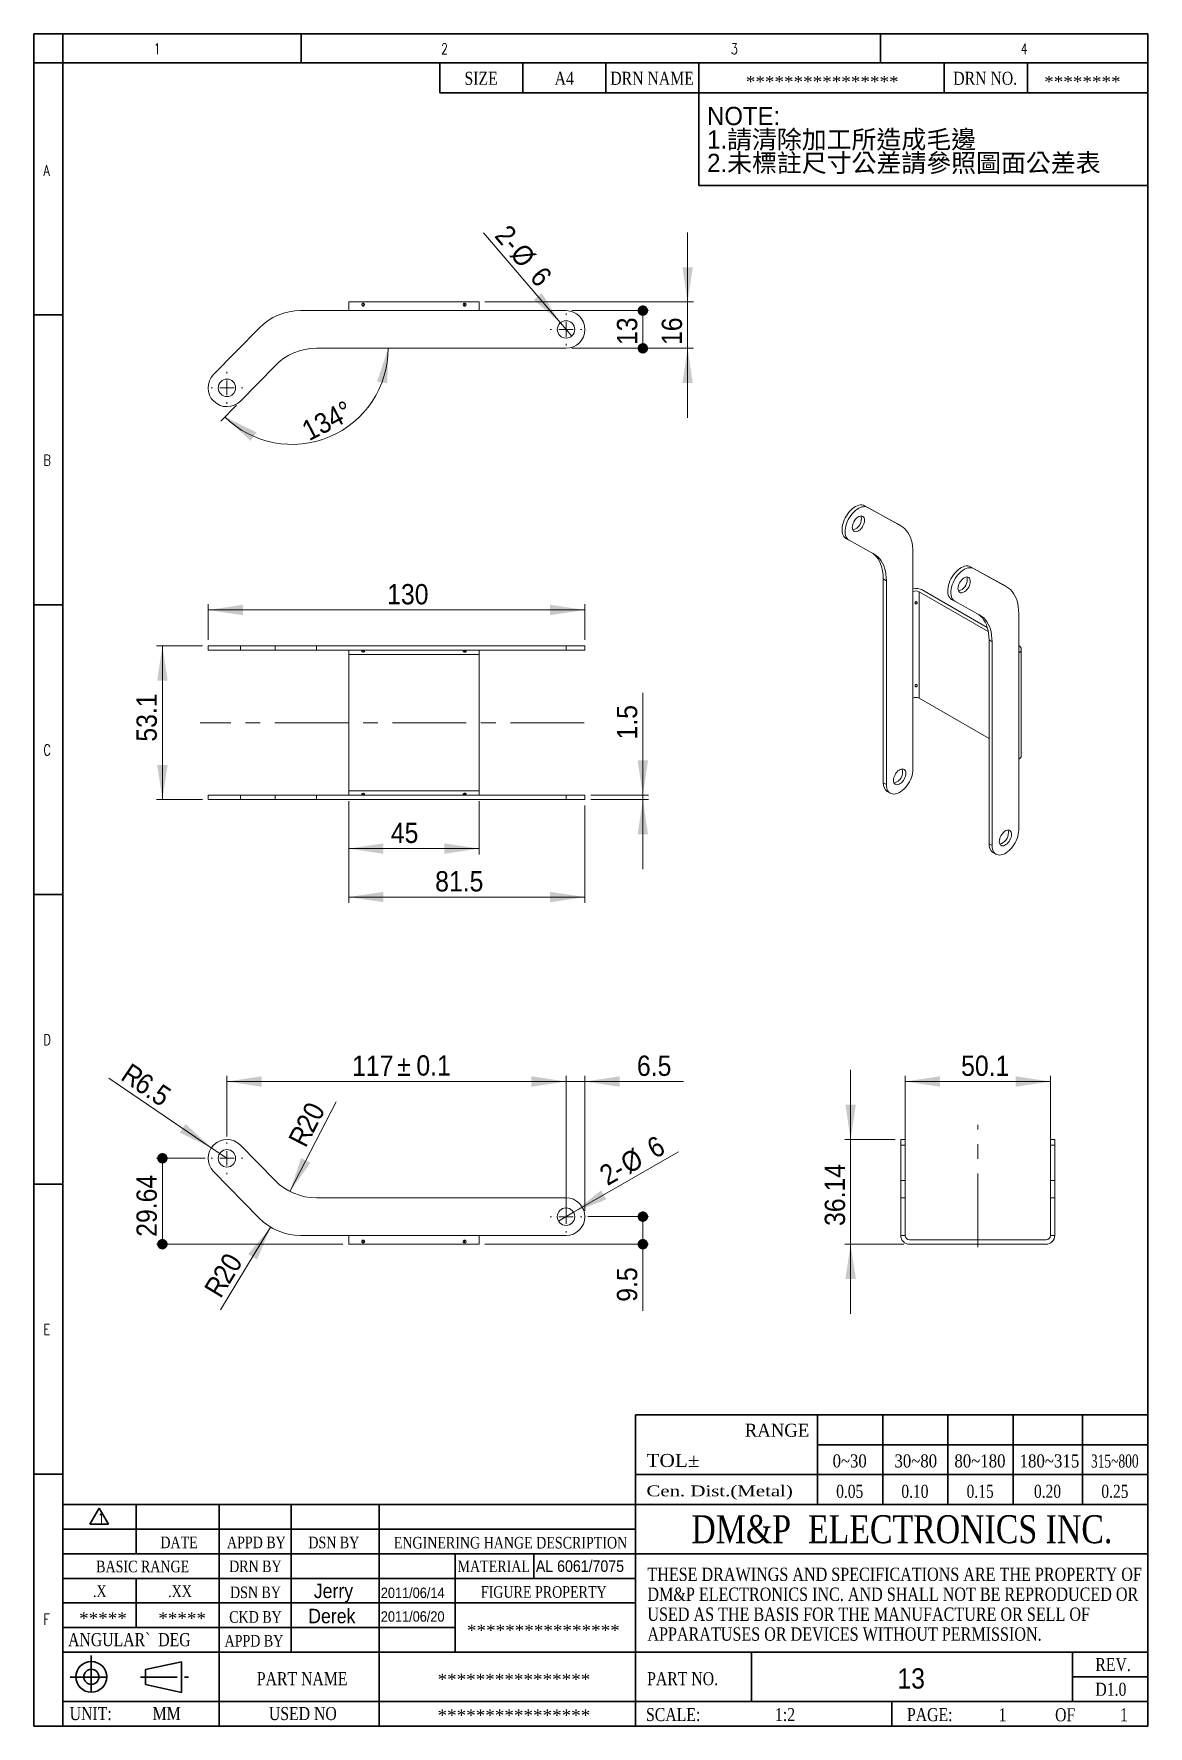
# Model space of a CAD drawing. Header units: millimetres. Extents: x 10 to 202, y 2 to 295.
import ezdxf

# ---------------------------------------------------------------- set-up
doc = ezdxf.new("R2010")
doc.units = ezdxf.units.MM
doc.header["$PDSIZE"] = -1
doc.linetypes.add('CENTER', pattern=[10.16, 6.35, -1.27, 1.27, -1.27])
doc.linetypes.add('CENTERX2', pattern=[20.32, 12.7, -2.54, 2.54, -2.54])
doc.layers.add('SLD-0', color=179, linetype='Continuous')
for name, color, linetype, lineweight in [('中心線2', 1, 'CENTER', 15), ('尺寸標柱線', 3, 'Continuous', 15), ('文字線性', 179, 'Continuous', 15)]:
    doc.layers.add(name, color=color, linetype=linetype, lineweight=lineweight)
doc.styles.add('SLDTEXTSTYLE0', font='GOTHIC.TTF', dxfattribs={"width": 0.913})
doc.styles.add('SLDTEXTSTYLE1', font='')
doc.styles.add('SLDTEXTSTYLE10', font='times.ttf', dxfattribs={"width": 1.26888})
doc.styles.add('SLDTEXTSTYLE11', font='times.ttf', dxfattribs={"width": 0.786331})
doc.styles.add('SLDTEXTSTYLE12', font='times.ttf', dxfattribs={"width": 0.8})
doc.styles.add('SLDTEXTSTYLE13', font='times.ttf', dxfattribs={"width": 1.090687})
doc.styles.add('SLDTEXTSTYLE14', font='txt_____.ttf', dxfattribs={"width": 0.75})
doc.styles.add('SLDTEXTSTYLE15', font='txt_____.ttf', dxfattribs={"width": 0.7})
doc.styles.add('SLDTEXTSTYLE2', font='', dxfattribs={"bigfont": 'bigfont'})
doc.styles.add('SLDTEXTSTYLE3', font='times.ttf', dxfattribs={"width": 0.950828})
doc.styles.add('SLDTEXTSTYLE4', font='times.ttf', dxfattribs={"width": 1.081739})
doc.styles.add('SLDTEXTSTYLE5', font='times.ttf', dxfattribs={"width": 0.846979})
doc.styles.add('SLDTEXTSTYLE6', font='times.ttf', dxfattribs={"width": 0.850598})
doc.styles.add('SLDTEXTSTYLE7', font='times.ttf', dxfattribs={"width": 0.853029})
doc.styles.add('SLDTEXTSTYLE8', font='times.ttf', dxfattribs={"width": 0.854773})
doc.styles.add('SLDTEXTSTYLE9', font='times.ttf', dxfattribs={"width": 0.683818})
doc.styles.get('SLDTEXTSTYLE1').set_extended_font_data('新細明體')
doc.styles.get('SLDTEXTSTYLE2').set_extended_font_data('新細明體')
doc.dimstyles.new('SLDDIMSTYLE0', dxfattribs={"dimtxt": 3.5, "dimasz": 6, "dimexe": 0, "dimexo": 0.0625, "dimgap": 0.875, "dimtad": 2, "dimlfac": 2, "dimrnd": 1e-09, "dimzin": 12, "dimdsep": 46, "dimtxsty": 'SLDTEXTSTYLE0', "dimsah": 1, "dimcen": 0.09, "dimadec": 0, "dimazin": 0, "dimtfac": 1, "dimtofl": 0, "dimtmove": 0, "dimatfit": 3, "dimfxl": 0, "dimtolj": 1, "dimtzin": 12, "dimarcsym": 0})
doc.dimstyles.new('SLDDIMSTYLE1', dxfattribs={"dimtxt": 3.5, "dimasz": 6, "dimexe": 0, "dimexo": 0.0625, "dimgap": 0.875, "dimtad": 2, "dimdec": 1, "dimlfac": 2, "dimrnd": 1e-09, "dimzin": 12, "dimdsep": 46, "dimtxsty": 'SLDTEXTSTYLE0', "dimsah": 1, "dimcen": 0.09, "dimadec": 0, "dimazin": 0, "dimtfac": 1, "dimtdec": 1, "dimtofl": 0, "dimtmove": 0, "dimatfit": 3, "dimfxl": 0, "dimtolj": 1, "dimtzin": 12, "dimarcsym": 0})
doc.dimstyles.new('SLDDIMSTYLE10', dxfattribs={"dimtxt": 3.5, "dimasz": 6, "dimexe": 0, "dimexo": 0.0625, "dimgap": 0.875, "dimtad": 2, "dimlfac": 2, "dimrnd": 1e-09, "dimzin": 12, "dimdsep": 46, "dimtxsty": 'SLDTEXTSTYLE0', "dimsah": 1, "dimcen": 0.09, "dimadec": 0, "dimazin": 0, "dimtfac": 1, "dimtofl": 0, "dimtmove": 0, "dimatfit": 3, "dimfxl": 0, "dimtolj": 1, "dimtzin": 12, "dimarcsym": 0})
doc.dimstyles.new('SLDDIMSTYLE2', dxfattribs={"dimtxt": 3.5, "dimasz": 6, "dimexe": 0, "dimexo": 0.0625, "dimgap": 0.875, "dimtad": 2, "dimdec": 1, "dimlfac": 2, "dimrnd": 1e-09, "dimzin": 12, "dimdsep": 46, "dimtxsty": 'SLDTEXTSTYLE0', "dimsah": 1, "dimcen": 0.09, "dimadec": 0, "dimazin": 0, "dimtfac": 1, "dimtdec": 1, "dimtofl": 0, "dimtmove": 0, "dimatfit": 3, "dimfxl": 0, "dimtolj": 1, "dimtzin": 12, "dimarcsym": 0})
doc.dimstyles.new('SLDDIMSTYLE3', dxfattribs={"dimtxt": 3.5, "dimasz": 6, "dimexe": 0, "dimexo": 0.0625, "dimgap": 0.875, "dimtad": 2, "dimlfac": 2, "dimrnd": 1e-09, "dimzin": 12, "dimdsep": 46, "dimtxsty": 'SLDTEXTSTYLE0', "dimsah": 1, "dimcen": 0.09, "dimadec": 0, "dimazin": 0, "dimtfac": 1, "dimtofl": 0, "dimtmove": 0, "dimatfit": 3, "dimfxl": 0, "dimtolj": 1, "dimtzin": 12, "dimarcsym": 0})
doc.dimstyles.new('SLDDIMSTYLE4', dxfattribs={"dimtxt": 3.5, "dimasz": 6, "dimexe": 0, "dimexo": 0.0625, "dimgap": 0.875, "dimtad": 2, "dimlfac": 2, "dimrnd": 1e-09, "dimzin": 12, "dimdsep": 46, "dimtxsty": 'SLDTEXTSTYLE0', "dimsah": 1, "dimcen": 0.09, "dimadec": 0, "dimazin": 0, "dimtfac": 1, "dimtofl": 0, "dimtmove": 1, "dimatfit": 3, "dimfxl": 0, "dimtolj": 1, "dimtzin": 12, "dimarcsym": 0})
doc.dimstyles.new('SLDDIMSTYLE5', dxfattribs={"dimtxt": 3.5, "dimasz": 1.8, "dimexe": 0, "dimexo": 0.0625, "dimgap": 0.875, "dimtad": 2, "dimlfac": 2, "dimrnd": 1e-09, "dimzin": 12, "dimdsep": 46, "dimtxsty": 'SLDTEXTSTYLE0', "dimblk1": 'DOT', "dimblk2": 'DOT', "dimsah": 1, "dimcen": 0.09, "dimadec": 0, "dimazin": 0, "dimtfac": 1, "dimtofl": 0, "dimtmove": 0, "dimatfit": 3, "dimldrblk": 'DOT', "dimfxl": 0, "dimtolj": 1, "dimtzin": 12, "dimarcsym": 0})
doc.dimstyles.new('SLDDIMSTYLE6', dxfattribs={"dimtxt": 3.5, "dimasz": 1.8, "dimexe": 0, "dimexo": 0.0625, "dimgap": 0.875, "dimtad": 2, "dimdec": 1, "dimlfac": 2, "dimrnd": 1e-09, "dimzin": 12, "dimdsep": 46, "dimtxsty": 'SLDTEXTSTYLE0', "dimblk1": 'DOT', "dimblk2": 'DOT', "dimsah": 1, "dimcen": 0.09, "dimadec": 0, "dimazin": 0, "dimtfac": 1, "dimtdec": 1, "dimtofl": 0, "dimtmove": 0, "dimatfit": 3, "dimldrblk": 'DOT', "dimfxl": 0, "dimtolj": 1, "dimtzin": 12, "dimarcsym": 0})
doc.dimstyles.new('SLDDIMSTYLE7', dxfattribs={"dimtxt": 3.5, "dimasz": 6, "dimexe": 0, "dimexo": 0.0625, "dimgap": 0.875, "dimtad": 2, "dimlfac": 2, "dimrnd": 1e-09, "dimzin": 12, "dimdsep": 46, "dimtxsty": 'SLDTEXTSTYLE0', "dimsah": 1, "dimcen": 0.09, "dimadec": 0, "dimazin": 0, "dimtfac": 1, "dimtmove": 0, "dimatfit": 3, "dimfxl": 0, "dimtolj": 1, "dimtzin": 12, "dimarcsym": 0})
doc.dimstyles.new('SLDDIMSTYLE8', dxfattribs={"dimtxt": 3.5, "dimasz": 6, "dimexe": 0, "dimexo": 0.0625, "dimgap": 0.875, "dimtad": 2, "dimdec": 1, "dimlfac": 2, "dimrnd": 1e-09, "dimzin": 12, "dimdsep": 46, "dimtxsty": 'SLDTEXTSTYLE0', "dimsah": 1, "dimcen": 0.09, "dimadec": 0, "dimazin": 0, "dimtfac": 1, "dimtdec": 1, "dimtofl": 0, "dimtmove": 0, "dimatfit": 3, "dimfxl": 0, "dimtolj": 1, "dimtzin": 12, "dimarcsym": 0})
doc.dimstyles.new('SLDDIMSTYLE9', dxfattribs={"dimtxt": 3.5, "dimasz": 6, "dimexe": 0, "dimexo": 0.0625, "dimgap": 0.875, "dimtad": 2, "dimdec": 4, "dimlfac": 2, "dimzin": 12, "dimdsep": 46, "dimtxsty": 'SLDTEXTSTYLE0', "dimsah": 1, "dimcen": 0.09, "dimadec": 0, "dimazin": 0, "dimtfac": 1, "dimtdec": 0, "dimtofl": 0, "dimtmove": 0, "dimatfit": 3, "dimfxl": 0, "dimtolj": 1, "dimtzin": 12, "dimarcsym": 0})

msp = doc.modelspace()

# ---------------------------------------------------------------- texts
at = {"layer": 'SLD-0', "color": 7, "attachment_point": 1}
for s, insert, char_height, style in [('1', (30.683336, 292.852429), 1.852083, 'SLDTEXTSTYLE14'), ('2', (80.26667, 292.852429), 1.852083, 'SLDTEXTSTYLE14'), ('3', (130.26667, 292.852429), 1.852083, 'SLDTEXTSTYLE14'), ('4', (180.266661, 292.852429), 1.852083, 'SLDTEXTSTYLE14'), ('SIZE', (84.29168, 287.95586), 2.25, 'SLDTEXTSTYLE12'), ('A4', (99.849493, 287.95586), 2.25, 'SLDTEXTSTYLE12'), ('DRN NAME', (109.4467, 287.95586), 2.25, 'SLDTEXTSTYLE12'), ('****************', (132.836325, 287.246134), 2, 'SLDTEXTSTYLE13'), ('DRN NO.', (168.61875, 287.95586), 2.25, 'SLDTEXTSTYLE12'), ('********', (184.314459, 287.246134), 2, 'SLDTEXTSTYLE13'), ('A', (11.666667, 271.852425), 1.852083, 'SLDTEXTSTYLE14'), ('B', (11.666667, 221.852425), 1.852083, 'SLDTEXTSTYLE14'), ('C', (11.666667, 171.852425), 1.852083, 'SLDTEXTSTYLE14'), ('D', (11.666667, 121.852425), 1.852083, 'SLDTEXTSTYLE14'), ('E', (11.666667, 71.852425), 1.852083, 'SLDTEXTSTYLE14'), ('RANGE', (132.65198, 54.684077), 2.25, 'SLDTEXTSTYLE3'), ('TOL±', (115.691583, 49.470602), 2.25, 'SLDTEXTSTYLE4'), ('0~30', (147.81881, 49.389671), 2.25, 'SLDTEXTSTYLE5'), ('30~80', (158.48586, 49.389671), 2.25, 'SLDTEXTSTYLE6'), ('80~180', (168.825, 49.389671), 2.25, 'SLDTEXTSTYLE7'), ('180~315', (180.075, 49.389671), 2.25, 'SLDTEXTSTYLE8'), ('315~800', (192.375, 49.37087), 2.25, 'SLDTEXTSTYLE9'), ('Cen. Dist.(Metal)', (115.691583, 44.033979), 1.875, 'SLDTEXTSTYLE10'), ('0.05', (148.425, 44.147457), 2.25, 'SLDTEXTSTYLE11'), ('0.10', (159.675, 44.147457), 2.25, 'SLDTEXTSTYLE11'), ('0.15', (170.925, 44.147457), 2.25, 'SLDTEXTSTYLE11'), ('0.20', (182.55, 44.147457), 2.25, 'SLDTEXTSTYLE11'), ('0.25', (194.175, 44.147457), 2.25, 'SLDTEXTSTYLE11'), ('1', (21.06793, 39.251727), 1.8, 'SLDTEXTSTYLE15'), ('DM&P  ELECTRONICS INC.', (123.441439, 38.90286), 4.83, 'SLDTEXTSTYLE12'), ('DATE', (31.828312, 35.205695), 2, 'SLDTEXTSTYLE12'), ('APPD BY', (43.320634, 35.205695), 2, 'SLDTEXTSTYLE12'), ('DSN BY', (57.360048, 35.189654), 2, 'SLDTEXTSTYLE12'), ('ENGINERING HANGE DESCRIPTION', (72.099712, 35.155168), 2, 'SLDTEXTSTYLE12'), ('BASIC RANGE', (20.756734, 31.050283), 2, 'SLDTEXTSTYLE12'), ('DRN BY', (43.687119, 31.08105), 2, 'SLDTEXTSTYLE12'), ('MATERIAL', (83.108821, 31.08105), 2, 'SLDTEXTSTYLE12'), ('.X', (20.197147, 26.769539), 2, 'SLDTEXTSTYLE12'), ('.XX', (33.174872, 26.769539), 2, 'SLDTEXTSTYLE12'), ('DSN BY', (43.840744, 26.594802), 2, 'SLDTEXTSTYLE12'), ('FIGURE PROPERTY', (87.128668, 26.655168), 2, 'SLDTEXTSTYLE12'), ('F', (11.666667, 21.852425), 1.852083, 'SLDTEXTSTYLE14'), ('*****', (17.803076, 22.1132), 2, 'SLDTEXTSTYLE13'), ('*****', (31.46633, 22.1132), 2, 'SLDTEXTSTYLE13'), ('CKD BY', (43.704633, 22.344802), 2, 'SLDTEXTSTYLE12'), ('ANGULAR`  DEG', (15.90436, 18.549332), 2.25, 'SLDTEXTSTYLE12'), ('APPD BY', (42.904812, 18.224484), 2, 'SLDTEXTSTYLE12'), ('****************', (84.725886, 20.037323), 2, 'SLDTEXTSTYLE13'), ('PART NAME', (48.47219, 11.818511), 2.25, 'SLDTEXTSTYLE12'), ('PART NO.', (115.806468, 11.818511), 2.25, 'SLDTEXTSTYLE12'), ('REV.', (193.140737, 14.263964), 2.25, 'SLDTEXTSTYLE12'), ('****************', (79.645155, 11.568819), 2, 'SLDTEXTSTYLE13'), ('D1.0', (193.140737, 9.988477), 2.25, 'SLDTEXTSTYLE12'), ('UNIT:', (16.181511, 5.799712), 2.25, 'SLDTEXTSTYLE12'), ('MM', (30.494902, 5.799712), 2.25, 'SLDTEXTSTYLE12'), ('USED NO', (50.554164, 5.799712), 2.25, 'SLDTEXTSTYLE12'), ('****************', (79.645155, 5.379054), 2, 'SLDTEXTSTYLE13'), ('SCALE:', (115.618767, 5.628746), 2.25, 'SLDTEXTSTYLE12'), ('1:2', (137.86465, 5.628746), 2.25, 'SLDTEXTSTYLE12'), ('PAGE:', (160.636936, 5.615788), 2.25, 'SLDTEXTSTYLE12'), ('1', (176.457793, 5.594062), 2.25, 'SLDTEXTSTYLE12'), ('OF', (186.189947, 5.594062), 2.25, 'SLDTEXTSTYLE12'), ('1', (197.393563, 5.594062), 2.25, 'SLDTEXTSTYLE12')]:
    msp.add_mtext(s, dxfattribs=dict(at, insert=insert, char_height=char_height, style=style))
at = {"layer": '文字線性', "color": 5, "attachment_point": 1, "style": 'SLDTEXTSTYLE0'}
for s, insert, char_height in [('AL 6061/7075', (96.615137, 31.112941), 2), ('Jerry', (58.300666, 27.096395), 2.5), ('2011/06/14', (69.85878, 26.407394), 1.8), ('Derek', (57.340596, 22.753524), 2.5), ('2011/06/20', (69.85878, 22.324681), 1.8), ('13', (158.986613, 12.483664), 3.5)]:
    msp.add_mtext(s, dxfattribs=dict(at, insert=insert, char_height=char_height))

# ---------------------------------------------------------------- blocks, each defined once
blk = doc.blocks.new('SW_NOTE_0')
at = {"layer": '文字線性', "color": 0, "char_height": 3.5, "attachment_point": 1}
for s, insert, style in [('NOTE:', (0, 4.37), 'SLDTEXTSTYLE1'), ('1.請清除加工所造成毛邊', (0, -0.13), 'SLDTEXTSTYLE2'), ('2.未標註尺寸公差請參照圖面公差表', (0, -4.63), 'SLDTEXTSTYLE2')]:
    blk.add_mtext(s, dxfattribs=dict(at, insert=insert, style=style))
blk = doc.blocks.new('SW_NOTE_1')
at = {"layer": 'SLD-0', "color": 0, "char_height": 2.3, "attachment_point": 1, "style": 'SLDTEXTSTYLE12'}
for s, insert in [('THESE DRAWINGS AND SPECIFICATIONS ARE THE PROPERTY OF', (0, 3.02)), ('DM&P ELECTRONICS INC. AND SHALL NOT BE REPRODUCED OR ', (0, -0.42)), ('USED AS THE BASIS FOR THE MANUFACTURE OR SELL OF ', (0, -3.86)), ('APPARATUSES OR DEVICES WITHOUT PERMISSION.', (0, -7.29))]:
    blk.add_mtext(s, dxfattribs=dict(at, insert=insert))
blk = doc.blocks.new('*D3')
at = {"layer": '尺寸標柱線', "color": 5}
for p, q in [((40.07, 189.92), (40.07, 196.09)), ((105.07, 189.92), (105.07, 196.09)), ((105.07, 195.09), (40.07, 195.09))]:
    blk.add_line(p, q, dxfattribs=at)
for points in [[(40.07, 195.09), (46.07, 194.19), (46.07, 195.99)], [(105.07, 195.09), (99.07, 195.99), (99.07, 194.19)]]:
    blk.add_solid(points, dxfattribs=at)
at = {"layer": '尺寸標柱線', "color": 5, "insert": (70.96, 199.56), "char_height": 3.5, "attachment_point": 1, "style": 'SLDTEXTSTYLE0'}
blk.add_mtext('130', dxfattribs=at)
blk = doc.blocks.new('*D4')
at = {"layer": '尺寸標柱線', "color": 5}
for p, q in [((64.32, 162.12), (64.32, 152.92)), ((86.82, 162.12), (86.82, 152.92)), ((64.32, 153.92), (86.82, 153.92))]:
    blk.add_line(p, q, dxfattribs=at)
for points in [[(64.32, 153.92), (70.32, 153.02), (70.32, 154.82)], [(86.82, 153.92), (80.82, 154.82), (80.82, 153.02)]]:
    blk.add_solid(points, dxfattribs=at)
at = {"layer": '尺寸標柱線', "color": 5, "insert": (71.59, 158.39), "char_height": 3.5, "attachment_point": 1, "style": 'SLDTEXTSTYLE0'}
blk.add_mtext('45', dxfattribs=at)
blk = doc.blocks.new('*D5')
at = {"layer": '尺寸標柱線', "color": 5}
for p, q in [((64.32, 162.12), (64.32, 144.56)), ((105.07, 161.37), (105.07, 144.56)), ((64.32, 145.56), (105.07, 145.56))]:
    blk.add_line(p, q, dxfattribs=at)
for points in [[(64.32, 145.56), (70.32, 144.66), (70.32, 146.46)], [(105.07, 145.56), (99.07, 146.46), (99.07, 144.66)]]:
    blk.add_solid(points, dxfattribs=at)
at = {"layer": '尺寸標柱線', "color": 5, "insert": (79.24, 150.03), "char_height": 3.5, "attachment_point": 1, "style": 'SLDTEXTSTYLE0'}
blk.add_mtext('81.5', dxfattribs=at)
blk = doc.blocks.new('*D6')
at = {"layer": '尺寸標柱線', "color": 5}
for p, q in [((39.07, 188.92), (31.18, 188.92)), ((32.18, 188.92), (32.18, 162.37)), ((39.07, 162.37), (31.18, 162.37))]:
    blk.add_line(p, q, dxfattribs=at)
for points in [[(32.18, 188.92), (31.28, 182.92), (33.08, 182.92)], [(32.18, 162.37), (33.08, 168.37), (31.28, 168.37)]]:
    blk.add_solid(points, dxfattribs=at)
at = {"layer": '尺寸標柱線', "color": 5, "insert": (27.71, 172.37), "char_height": 3.5, "attachment_point": 1, "rotation": 90, "style": 'SLDTEXTSTYLE0'}
blk.add_mtext('53.1', dxfattribs=at)
blk = doc.blocks.new('*D7')
at = {"layer": '尺寸標柱線', "color": 5}
for p, q in [((115.07, 163.12), (115.07, 180.8)), ((106.07, 163.12), (116.07, 163.12)), ((106.07, 162.37), (116.07, 162.37)), ((115.07, 163.12), (115.07, 162.37)), ((115.07, 162.37), (115.07, 150.37))]:
    blk.add_line(p, q, dxfattribs=at)
for points in [[(115.07, 163.12), (115.97, 169.12), (114.17, 169.12)], [(115.07, 162.37), (114.17, 156.37), (115.97, 156.37)]]:
    blk.add_solid(points, dxfattribs=at)
at = {"layer": '尺寸標柱線', "color": 5, "insert": (110.6, 172.75), "char_height": 3.5, "attachment_point": 1, "rotation": 90, "style": 'SLDTEXTSTYLE0'}
blk.add_mtext('1.5', dxfattribs=at)
blk = doc.blocks.new('*D8')
at = {"layer": '尺寸標柱線', "color": 5}
for p, q in [((101.82, 91.41), (101.82, 114.73)), ((105.07, 91.41), (105.07, 114.73)), ((101.82, 113.73), (89.82, 113.73)), ((105.07, 113.73), (101.82, 113.73)), ((105.07, 113.73), (122.1, 113.73))]:
    blk.add_line(p, q, dxfattribs=at)
for points in [[(101.82, 113.73), (95.82, 114.63), (95.82, 112.83)], [(105.07, 113.73), (111.07, 112.83), (111.07, 114.63)]]:
    blk.add_solid(points, dxfattribs=at)
at = {"layer": '尺寸標柱線', "color": 5, "insert": (114.05, 118.2), "char_height": 3.5, "attachment_point": 1, "rotation": 0, "style": 'SLDTEXTSTYLE0'}
blk.add_mtext('6.5', dxfattribs=at)
blk = doc.blocks.new('*D9')
at = {"layer": '尺寸標柱線', "color": 5}
for p, q in [((43.32, 104.23), (43.32, 114.73)), ((101.82, 94.16), (101.82, 114.73)), ((43.32, 113.73), (101.82, 113.73))]:
    blk.add_line(p, q, dxfattribs=at)
for points in [[(43.32, 113.73), (49.32, 112.83), (49.32, 114.63)], [(101.82, 113.73), (95.82, 114.63), (95.82, 112.83)]]:
    blk.add_solid(points, dxfattribs=at)
at = {"layer": '尺寸標柱線', "color": 5, "char_height": 3.5, "attachment_point": 1, "style": 'SLDTEXTSTYLE0'}
for s, insert in [('117', (64.91, 118.2)), ('%%p', (72.67, 118.2)), ('0.1', (76, 118.25))]:
    blk.add_mtext(s, dxfattribs=dict(at, insert=insert))
blk = doc.blocks.new('*D10')
at = {"layer": '尺寸標柱線', "color": 5}
blk.add_line((50.85, 88.6), (42.21, 74.31), dxfattribs=at)
blk.add_solid([(50.85, 88.6), (46.97, 83.93), (48.51, 83)], dxfattribs=at)
at = {"layer": '尺寸標柱線', "color": 5, "char_height": 3.5, "attachment_point": 1, "rotation": 58.8511, "style": 'SLDTEXTSTYLE0'}
for s, insert in [('20', (40.69, 80.39)), ('R', (39.22, 77.97))]:
    blk.add_mtext(s, dxfattribs=dict(at, insert=insert))
blk = doc.blocks.new('*D11')
at = {"layer": '尺寸標柱線', "color": 5}
blk.add_line((54.17, 94.77), (62.13, 110.23), dxfattribs=at)
blk.add_solid([(54.17, 94.77), (57.72, 99.69), (56.12, 100.51)], dxfattribs=at)
at = {"layer": '尺寸標柱線', "color": 5, "char_height": 3.5, "attachment_point": 1, "rotation": 62.7612, "style": 'SLDTEXTSTYLE0'}
for s, insert in [('20', (55.06, 106.27)), ('R', (53.77, 103.75))]:
    blk.add_mtext(s, dxfattribs=dict(at, insert=insert))
blk = doc.blocks.new('_DOT')
at = {"color": 0, "linetype": 'ByBlock', "lineweight": -2}
blk.add_line((-0.5, 0), (-1, 0), dxfattribs=at)
at = {"color": 0, "linetype": 'ByBlock', "const_width": 0.5}
blk.add_lwpolyline([(-0.25, 0, 1), (0.25, 0, 1)], format="xyb", close=True, dxfattribs=at)
blk = doc.blocks.new('*D13')
at = {"layer": '尺寸標柱線', "color": 5}
for p, q in [((39.57, 100.48), (31.18, 100.48)), ((32.18, 100.48), (32.18, 85.66)), ((63.32, 85.66), (31.18, 85.66))]:
    blk.add_line(p, q, dxfattribs=at)
at = {"layer": '尺寸標柱線', "color": 5, "xscale": 1.8, "yscale": 1.8}
for p, rotation in [((32.18, 100.48, -1.52), 90.0000000000004), ((32.18, 85.66, -1.52), 270.0000000000004)]:
    blk.add_blockref('_DOT', p, dxfattribs=dict(at, rotation=rotation))
at = {"layer": '尺寸標柱線', "color": 5, "insert": (27.71, 86.94), "char_height": 3.5, "attachment_point": 1, "rotation": 90, "style": 'SLDTEXTSTYLE0'}
blk.add_mtext('29.64', dxfattribs=at)
blk = doc.blocks.new('*D14')
at = {"layer": '尺寸標柱線', "color": 5}
for p, q in [((105.57, 90.41), (116.07, 90.41)), ((115.07, 90.41), (115.07, 85.66)), ((87.82, 85.66), (116.07, 85.66)), ((115.07, 85.66), (115.07, 74.14))]:
    blk.add_line(p, q, dxfattribs=at)
at = {"layer": '尺寸標柱線', "color": 5, "xscale": 1.8, "yscale": 1.8}
for p, rotation in [((115.07, 90.41, -1.52), 90.0000000000004), ((115.07, 85.66, -1.52), 270.0000000000004)]:
    blk.add_blockref('_DOT', p, dxfattribs=dict(at, rotation=rotation))
at = {"layer": '尺寸標柱線', "color": 5, "insert": (110.6, 75.73), "char_height": 3.5, "attachment_point": 1, "rotation": 90, "style": 'SLDTEXTSTYLE0'}
blk.add_mtext('9.5', dxfattribs=at)
blk = doc.blocks.new('*D15')
at = {"layer": '尺寸標柱線', "color": 5}
for q in [(121.23, 101.61), (100.52, 89.66)]:
    blk.add_line((103.11, 91.16), q, dxfattribs=at)
blk.add_solid([(103.11, 91.16), (108.76, 93.38), (107.86, 94.94)], dxfattribs=at)
at = {"layer": '尺寸標柱線', "color": 5, "char_height": 3.5, "attachment_point": 1, "rotation": 30, "style": 'SLDTEXTSTYLE0'}
for s, insert in [('%%c', (110.83, 100.72)), ('6', (115.4, 103.36)), ('2-', (107.22, 98.7))]:
    blk.add_mtext(s, dxfattribs=dict(at, insert=insert))
blk = doc.blocks.new('*D16')
at = {"layer": '尺寸標柱線', "color": 5}
for q in [(22.92, 114.28), (43.32, 100.48)]:
    blk.add_line((40.62, 102.3), q, dxfattribs=at)
blk.add_solid([(40.62, 102.3), (36.16, 106.41), (35.15, 104.92)], dxfattribs=at)
at = {"layer": '尺寸標柱線', "color": 5, "char_height": 3.5, "attachment_point": 1, "rotation": 325.9085, "style": 'SLDTEXTSTYLE0'}
for s, insert in [('R', (26.73, 117.07)), ('6.5', (29.07, 115.48))]:
    blk.add_mtext(s, dxfattribs=dict(at, insert=insert))
blk = doc.blocks.new('SW_CENTERMARKSYMBOL_0')
at = {"layer": '中心線2', "color": 0}
for p, q in [((-2.5, 0), (-2.75, 0)), ((0, 0), (-1.25, 0)), ((0, 2.5), (0, 2.75)), ((0, 0), (0, 1.25)), ((0, 0), (0, -1.25)), ((0, 0), (1.25, 0)), ((2.5, 0), (2.75, 0)), ((0, -2.5), (0, -2.75))]:
    blk.add_line(p, q, dxfattribs=at)
blk = doc.blocks.new('SW_CENTERMARKSYMBOL_1')
at = {"layer": '中心線2', "color": 0}
for p, q in [((-2.5, 0), (-2.75, 0)), ((0, 0), (-1.25, 0)), ((0, 2.5), (0, 2.75)), ((0, 0), (0, 1.25)), ((0, 0), (0, -1.25)), ((0, 0), (1.25, 0)), ((2.5, 0), (2.75, 0)), ((0, -2.5), (0, -2.75))]:
    blk.add_line(p, q, dxfattribs=at)
blk = doc.blocks.new('*D19')
at = {"layer": '尺寸標柱線', "color": 5}
blk.add_line((44.94, 230.43), (42.24, 227.68), dxfattribs=at)
blk.add_arc((54.55, 240.24), 16.58, 225.5818, 0, dxfattribs=at)
for points in [[(71.13, 240.24), (69.21, 234.49), (70.98, 234.18)], [(42.94, 228.4), (47.38, 224.26), (48.4, 225.74)]]:
    blk.add_solid(points, dxfattribs=at)
at = {"layer": '尺寸標柱線', "color": 5, "insert": (55.87, 227.28), "char_height": 3.5, "attachment_point": 1, "rotation": 27.4965, "style": 'SLDTEXTSTYLE0'}
blk.add_mtext('134°', dxfattribs=at)
blk = doc.blocks.new('*D20')
at = {"layer": '尺寸標柱線', "color": 5}
for p, q in [((102.82, 246.74), (116.07, 246.74)), ((115.07, 240.24), (115.07, 246.74)), ((102.82, 240.24), (116.07, 240.24))]:
    blk.add_line(p, q, dxfattribs=at)
at = {"layer": '尺寸標柱線', "color": 5, "xscale": 1.8, "yscale": 1.8}
for p, rotation in [((115.07, 246.74, 1.62), 89.99999999999679), ((115.07, 240.24, 1.62), 269.9999999999968)]:
    blk.add_blockref('_DOT', p, dxfattribs=dict(at, rotation=rotation))
at = {"layer": '尺寸標柱線', "color": 5, "insert": (110.6, 240.81), "char_height": 3.5, "attachment_point": 1, "rotation": 90, "style": 'SLDTEXTSTYLE0'}
blk.add_mtext('13', dxfattribs=at)
blk = doc.blocks.new('*D21')
at = {"layer": '尺寸標柱線', "color": 5}
for p, q in [((122.79, 248.24), (122.79, 260.24)), ((87.82, 248.24), (123.79, 248.24)), ((122.79, 248.24), (122.79, 240.24)), ((102.82, 240.24), (123.79, 240.24)), ((122.79, 240.24), (122.79, 228.24))]:
    blk.add_line(p, q, dxfattribs=at)
for points in [[(122.79, 248.24), (123.69, 254.24), (121.89, 254.24)], [(122.79, 240.24), (121.89, 234.24), (123.69, 234.24)]]:
    blk.add_solid(points, dxfattribs=at)
at = {"layer": '尺寸標柱線', "color": 5, "insert": (118.32, 240.81), "char_height": 3.5, "attachment_point": 1, "rotation": 90, "style": 'SLDTEXTSTYLE0'}
blk.add_mtext('16', dxfattribs=at)
blk = doc.blocks.new('*D22')
at = {"layer": '尺寸標柱線', "color": 5}
for q in [(87.56, 260.14), (102.79, 242.35)]:
    blk.add_line((100.84, 244.63), q, dxfattribs=at)
blk.add_solid([(100.84, 244.63), (97.62, 249.77), (96.25, 248.6)], dxfattribs=at)
at = {"layer": '尺寸標柱線', "color": 5, "char_height": 3.5, "attachment_point": 1, "rotation": 310.5672, "style": 'SLDTEXTSTYLE0'}
for s, insert in [('2-', (91.99, 261.85)), ('%%c', (94.64, 258.67)), ('6', (98.08, 254.66))]:
    blk.add_mtext(s, dxfattribs=dict(at, insert=insert))
blk = doc.blocks.new('SW_CENTERMARKSYMBOL_2')
at = {"layer": '中心線2', "color": 0}
for p, q in [((-2.5, 0), (-2.75, 0)), ((0, 0), (-1.25, 0)), ((0, 2.5), (0, 2.75)), ((0, 0), (0, 1.25)), ((0, 0), (0, -1.25)), ((0, 0), (1.25, 0)), ((2.5, 0), (2.75, 0)), ((0, -2.5), (0, -2.75))]:
    blk.add_line(p, q, dxfattribs=at)
blk = doc.blocks.new('SW_CENTERMARKSYMBOL_3')
at = {"layer": '中心線2', "color": 0}
for p, q in [((-2.5, 0), (-2.75, 0)), ((0, 0), (-1.25, 0)), ((0, 2.5), (0, 2.75)), ((0, 0), (0, 1.25)), ((0, 0), (0, -1.25)), ((0, 0), (1.25, 0)), ((2.5, 0), (2.75, 0)), ((0, -2.5), (0, -2.75))]:
    blk.add_line(p, q, dxfattribs=at)
blk = doc.blocks.new('*D25')
at = {"layer": '尺寸標柱線', "color": 5}
for p, q in [((160.33, 103.75), (160.33, 114.73)), ((185.38, 103.75), (185.38, 114.73)), ((160.33, 113.73), (185.38, 113.73))]:
    blk.add_line(p, q, dxfattribs=at)
for points in [[(160.33, 113.73), (166.33, 112.83), (166.33, 114.63)], [(185.38, 113.73), (179.38, 114.63), (179.38, 112.83)]]:
    blk.add_solid(points, dxfattribs=at)
at = {"layer": '尺寸標柱線', "color": 5, "insert": (169.98, 118.2), "char_height": 3.5, "attachment_point": 1, "style": 'SLDTEXTSTYLE0'}
blk.add_mtext('50.1', dxfattribs=at)
blk = doc.blocks.new('*D26')
at = {"layer": '尺寸標柱線', "color": 5}
for p, q in [((150.92, 103.73), (150.92, 115.73)), ((158.58, 103.73), (149.92, 103.73)), ((150.92, 103.73), (150.92, 85.66)), ((160.08, 85.66), (149.92, 85.66)), ((150.92, 85.66), (150.92, 73.66))]:
    blk.add_line(p, q, dxfattribs=at)
for points in [[(150.92, 103.73), (151.82, 109.73), (150.02, 109.73)], [(150.92, 85.66), (150.02, 79.66), (151.82, 79.66)]]:
    blk.add_solid(points, dxfattribs=at)
at = {"layer": '尺寸標柱線', "color": 5, "insert": (146.45, 88.81), "char_height": 3.5, "attachment_point": 1, "rotation": 90, "style": 'SLDTEXTSTYLE0'}
blk.add_mtext('36.14', dxfattribs=at)

# ---------------------------------------------------------------- dimensions: what is measured, and where the dimension line sits
at = {"layer": '尺寸標柱線', "color": 5}
for base, p1, p2, angle, dimstyle, picture, middle in [((122.791446, 240.240719), (86.815948, 248.240739), (101.815948, 240.240719), 90, 'SLDDIMSTYLE10', '*D21', (122.791446, 243.394047)), ((115.065948, 246.740719), (101.815948, 240.240719), (101.815952, 246.740719), 90, 'SLDDIMSTYLE5', '*D20', (115.065948, 243.394047)), ((40.065948, 195.093286), (105.065948, 188.920552), (40.065948, 188.920552), 0, 'SLDDIMSTYLE0', '*D3', (74.842015, 195.093286)), ((32.175911, 162.370512), (40.065948, 188.920552), (40.065948, 162.370512), 90, 'SLDDIMSTYLE1', '*D6', (32.175911, 176.889115)), ((115.065948, 162.370512), (105.065948, 163.120512), (105.065948, 162.370512), 90, 'SLDDIMSTYLE2', '*D7', (115.065948, 175.980664)), ((86.815948, 153.923052), (64.315948, 163.120512), (86.815948, 163.120512), 0, 'SLDDIMSTYLE0', '*D4', (74.177979, 153.923052)), ((105.065948, 145.557579), (64.315948, 163.120512), (105.065948, 162.370512), 0, 'SLDDIMSTYLE1', '*D5', (83.762907, 145.557579)), ((101.815932, 113.726063), (105.065948, 90.408095), (101.815948, 90.408093), 0.00003817, 'SLDDIMSTYLE2', '*D8', (117.279458, 113.726073)), ((150.921013, 85.658073), (159.576004, 103.726073), (161.076004, 85.658073), 90, 'SLDDIMSTYLE10', '*D26', (150.921013, 94.624442)), ((32.175911, 85.658073), (40.565948, 100.476073), (64.315948, 85.658073), 90, 'SLDDIMSTYLE5', '*D13', (32.175911, 92.758011)), ((115.065948, 85.658073), (104.565948, 90.408093), (86.815948, 85.658073), 90, 'SLDDIMSTYLE6', '*D14', (115.065948, 78.962729))]:
    dim = msp.add_linear_dim(base=base, p1=p1, p2=p2, angle=angle, dimstyle=dimstyle, dxfattribs=at)
    dim.commit()
    dim.dimension.update_dxf_attribs({"geometry": picture, "text_midpoint": middle, "dimtype": 160})
for p1, p2, picture, middle in [((102.791457, 242.351253), (100.840439, 244.630185), '*D22', (92.327984, 254.573379)), ((100.51691, 89.658093), (103.114986, 91.158093), '*D15', (114.872377, 97.94623))]:
    dim = msp.add_diameter_dim_2p(p1=p1, p2=p2, text='2-<>', dimstyle='SLDDIMSTYLE7', dxfattribs=at)
    dim.commit()
    dim.dimension.update_dxf_attribs({"geometry": picture, "text_midpoint": middle, "dimtype": 163})
dim = msp.add_angular_dim_2l(base=(60.971046, 224.951908), line1=((101.815948, 240.240719), (58.748823, 240.240719)), line2=((51.606321, 237.239624), (45.637261, 231.148095)), dimstyle='SLDDIMSTYLE9', dxfattribs=at)
dim.commit()
dim.dimension.update_dxf_attribs({"geometry": '*D19', "text_midpoint": (62.203614, 225.530431), "dimtype": 162})
for center, mpoint, dimstyle, picture, middle in [((43.315948, 100.476073), (40.624481, 102.297749), 'SLDDIMSTYLE8', '*D16', (27.916838, 110.898729)), ((58.748823, 103.658093), (54.171827, 94.767024), 'SLDDIMSTYLE4', '*D11', (59.574149, 105.261324)), ((56.01769, 97.158093), (50.845056, 88.599831), 'SLDDIMSTYLE3', '*D10', (45.004527, 78.936514))]:
    dim = msp.add_radius_dim(center=center, mpoint=mpoint, dimstyle=dimstyle, dxfattribs=at)
    dim.commit()
    dim.dimension.update_dxf_attribs({"geometry": picture, "text_midpoint": middle, "dimtype": 164})
dim = msp.add_linear_dim(base=(101.815948, 113.726073), p1=(43.315948, 103.226073), p2=(101.815948, 93.158093), text='<>%%p0.1', dimstyle='SLDDIMSTYLE0', dxfattribs=at)
dim.commit()
dim.dimension.update_dxf_attribs({"geometry": '*D9', "text_midpoint": (73.686915, 113.726073), "dimtype": 160})
dim = msp.add_linear_dim(base=(185.376044, 113.726073), p1=(160.326004, 102.750717), p2=(185.376044, 102.750717), dimstyle='SLDDIMSTYLE1', dxfattribs=at)
dim.commit()
dim.dimension.update_dxf_attribs({"geometry": '*D25', "text_midpoint": (174.508375, 113.726073), "dimtype": 160})

# ---------------------------------------------------------------- linework, layer by layer
at = {"color": 7, "linetype": 'Continuous', "lineweight": 15}
for p, q in [((64.315949, 246.740739), (64.315949, 248.240739)), ((86.815948, 248.240739), (64.315949, 248.240739)), ((86.815948, 248.240739), (86.815948, 246.740739)), ((64.315949, 246.740719), (56.017691, 246.740719)), ((64.315949, 246.740739), (86.815948, 246.740739)), ((101.815952, 246.740719), (86.815948, 246.740739)), ((48.875188, 243.739624), (40.994635, 235.697383)), ((58.748823, 240.240719), (101.815948, 240.240719)), ((45.637259, 231.148096), (51.606322, 237.239624)), ((153.867816, 212.779848), (153.337485, 213.086001)), ((153.337485, 213.086001), (159.024208, 209.934083)), ((159.554539, 209.62793), (153.867816, 212.779848)), ((150.104202, 207.447376), (150.634532, 207.141223)), ((159.554539, 209.62793), (159.024208, 209.934083)), ((159.024208, 209.934083), (159.074829, 209.905447)), ((159.60516, 209.599294), (159.074829, 209.905447)), ((150.650984, 207.131918), (154.958344, 204.744521)), ((161.676634, 198.244978), (161.676634, 205.020844)), ((171.580869, 202.55432), (172.111199, 202.248167)), ((171.580869, 202.55432), (177.267591, 199.402402)), ((177.797922, 199.096249), (172.111199, 202.248167)), ((157.08044, 200.137437), (156.550109, 200.443591)), ((156.550109, 165.277525), (156.550109, 200.443591)), ((157.08044, 200.137437), (157.08044, 164.971372)), ((177.797922, 199.096249), (177.267591, 199.402402)), ((177.267591, 199.402402), (177.318212, 199.373766)), ((177.848543, 199.067613), (177.318212, 199.373766)), ((161.676648, 198.244986), (161.676648, 179.872819)), ((174.670728, 191.355969), (162.737308, 198.244986)), ((162.737308, 198.244986), (162.737308, 179.872819)), ((174.501357, 192.066051), (163.267638, 198.55114)), ((168.347585, 196.915695), (168.877915, 196.609542)), ((168.894367, 196.600237), (173.201728, 194.212841)), ((179.920017, 187.713297), (179.920017, 194.489163)), ((174.793492, 189.91191), (175.323823, 189.605756)), ((174.793492, 154.745844), (174.793492, 189.91191)), ((40.065946, 188.920553), (40.065946, 188.170552)), ((40.065946, 188.920553), (45.637259, 188.920553)), ((45.637259, 188.170552), (40.065946, 188.170552)), ((45.637259, 188.170552), (45.637259, 188.920553)), ((45.637259, 188.920553), (51.606322, 188.920553)), ((51.606322, 188.170552), (45.637259, 188.170552)), ((51.606322, 188.170552), (51.606322, 188.920553)), ((51.606322, 188.920553), (58.748823, 188.920553)), ((58.748823, 188.170552), (51.606322, 188.170552)), ((58.748823, 188.170552), (58.748823, 188.920553)), ((58.748823, 188.920553), (101.815948, 188.920553)), ((101.815948, 188.170552), (58.748823, 188.170552)), ((64.315949, 187.420552), (64.315949, 188.170552)), ((86.815948, 187.420552), (64.315949, 187.420552)), ((64.315949, 187.420552), (64.315949, 163.870512)), ((86.815948, 188.170552), (86.815948, 187.420552)), ((86.815948, 163.870512), (86.815948, 187.420552)), ((101.815948, 188.170552), (101.815948, 188.920553)), ((101.815948, 188.920553), (105.065947, 188.920553)), ((105.065947, 188.170552), (101.815948, 188.170552)), ((105.065947, 188.170552), (105.065947, 188.920553)), ((175.323823, 189.605756), (175.323823, 154.439691)), ((179.920031, 187.713305), (179.920031, 169.341138)), ((180.35937, 186.487771), (180.35937, 188.325612)), ((180.35937, 172.198307), (180.35937, 186.080758)), ((161.676634, 167.624695), (161.676648, 179.872819)), ((162.737308, 179.872819), (174.793492, 172.912932)), ((180.35937, 169.953444), (180.35937, 171.791294)), ((179.920017, 157.093014), (179.920031, 169.341138)), ((64.315949, 163.870512), (86.815948, 163.870512)), ((64.315949, 163.870512), (64.315949, 163.120513)), ((86.815948, 163.870512), (86.815948, 163.120513)), ((157.08044, 164.971372), (156.550109, 165.277525)), ((157.223338, 163.78953), (157.753669, 163.483377)), ((40.065946, 163.120513), (40.065946, 162.370512)), ((40.065946, 163.120513), (45.637259, 163.120513)), ((45.637259, 162.370512), (40.065946, 162.370512)), ((45.637259, 163.120513), (45.637259, 162.370512)), ((45.637259, 163.120513), (51.606322, 163.120513)), ((51.606322, 162.370512), (45.637259, 162.370512)), ((51.606322, 163.120513), (51.606322, 162.370512)), ((51.606322, 163.120513), (58.748823, 163.120513)), ((58.748823, 162.370512), (51.606322, 162.370512)), ((58.748823, 163.120513), (58.748823, 162.370512)), ((58.748823, 163.120513), (101.815948, 163.120513)), ((101.815948, 162.370512), (58.748823, 162.370512)), ((101.815948, 163.120513), (101.815948, 162.370512)), ((101.815948, 163.120513), (105.065947, 163.120513)), ((105.065947, 162.370512), (101.815948, 162.370512)), ((105.065947, 162.370512), (105.065947, 163.120513)), ((174.793492, 154.745844), (175.323823, 154.439691)), ((175.466721, 153.257849), (175.997052, 152.951696)), ((51.606322, 96.659189), (45.637259, 102.750716)), ((160.326005, 103.726074), (159.576004, 103.726074)), ((159.576004, 102.750716), (159.576004, 103.726074)), ((160.326005, 102.750716), (159.576004, 102.750716)), ((159.576004, 96.659189), (159.576004, 102.750716)), ((160.326005, 103.726074), (160.326005, 102.750716)), ((160.326005, 102.750716), (160.326005, 96.659189)), ((186.126045, 103.726074), (185.376044, 103.726074)), ((185.376044, 102.750716), (185.376044, 103.726074)), ((185.376044, 102.750716), (186.126045, 102.750716)), ((185.376044, 96.659189), (185.376044, 102.750716)), ((186.126045, 103.726074), (186.126045, 102.750716)), ((186.126045, 102.750716), (186.126045, 96.659189)), ((40.994635, 98.201429), (48.875188, 90.159189)), ((160.326005, 96.659189), (159.576004, 96.659189)), ((159.576004, 93.658093), (159.576004, 96.659189)), ((160.326005, 96.659189), (160.326005, 93.658093)), ((185.376044, 96.659189), (186.126045, 96.659189)), ((185.376044, 93.658093), (185.376044, 96.659189)), ((186.126045, 96.659189), (186.126045, 93.658093)), ((101.815948, 93.658093), (58.748823, 93.658093)), ((160.326005, 93.658093), (159.576004, 93.658093)), ((159.576004, 87.158093), (159.576004, 93.658093)), ((160.326005, 93.658093), (160.326005, 87.158093)), ((185.376044, 87.158093), (185.376044, 93.658093)), ((185.376044, 93.658093), (186.126045, 93.658093)), ((186.126045, 93.658093), (186.126045, 87.158093)), ((56.017691, 87.158093), (64.315949, 87.158093)), ((86.815948, 87.158073), (64.315949, 87.158073)), ((64.315949, 85.658073), (64.315949, 87.158073)), ((86.815948, 85.658073), (64.315949, 85.658073)), ((86.815948, 87.158073), (101.815952, 87.158093)), ((86.815948, 87.158073), (86.815948, 85.658073)), ((160.326005, 87.158093), (159.576004, 87.158093)), ((159.576004, 87.158073), (159.576004, 87.158093)), ((159.576004, 87.158073), (160.326005, 87.158073)), ((160.326005, 87.158093), (160.326005, 87.158073)), ((161.076004, 86.408073), (184.626044, 86.408073)), ((161.076004, 85.658073), (184.626044, 85.658073)), ((185.376044, 87.158093), (186.126045, 87.158093)), ((185.376044, 87.158073), (185.376044, 87.158093)), ((185.376044, 87.158073), (186.126045, 87.158073)), ((186.126045, 87.158093), (186.126045, 87.158073))]:
    msp.add_line(p, q, dxfattribs=at)
at = {"color": 8, "linetype": 'Continuous', "lineweight": 15}
for p, q in [((66.815948, 247.529773), (66.815948, 248.016445)), ((84.315948, 247.529773), (84.315948, 248.016445)), ((66.815948, 187.815069), (66.815948, 188.058405)), ((84.315948, 187.815069), (84.315948, 188.058405)), ((66.815948, 163.232659), (66.815948, 163.475996)), ((84.315948, 163.232659), (84.315948, 163.475996)), ((66.815948, 85.882367), (66.815948, 86.36904)), ((84.315948, 85.882367), (84.315948, 86.36904))]:
    msp.add_line(p, q, dxfattribs=at)
at = {"color": 7, "linetype": 'Continuous', "lineweight": 15, "flags": 128}
for points in [[(150.104202, 207.447376), (149.927612, 207.574362), (149.762981, 207.753041), (149.629356, 207.971286), (149.528844, 208.22566), (149.463032, 208.512148), (149.432958, 208.826233), (149.439093, 209.16296), (149.481344, 209.517024), (149.559041, 209.882833), (149.670961, 210.254624), (149.81534, 210.626532), (149.989898, 210.992691), (150.191886, 211.34733), (150.418114, 211.684851), (150.665017, 211.999931), (150.928702, 212.287607), (151.205008, 212.543338), (151.489579, 212.763088), (151.777927, 212.943398), (152.065505, 213.081421), (152.347777, 213.17498), (152.620291, 213.222601), (152.87875, 213.223531), (153.119078, 213.177757), (153.337485, 213.086001)], [(153.867816, 212.779848), (153.649409, 212.871604), (153.409081, 212.917378), (153.150621, 212.916447), (152.878107, 212.868827), (152.595835, 212.775268), (152.308258, 212.637245), (152.01991, 212.456935), (151.735339, 212.237185), (151.459033, 211.981454), (151.195347, 211.693778), (150.948445, 211.378698), (150.722216, 211.041177), (150.520229, 210.686538), (150.345671, 210.320379), (150.201292, 209.948471), (150.089372, 209.57668), (150.011674, 209.210871), (149.969423, 208.856807), (149.963288, 208.520079), (149.993363, 208.205995), (150.059175, 207.919507), (150.159686, 207.665133), (150.293311, 207.446888), (150.457942, 207.268209), (150.650984, 207.131918)], [(151.198739, 209.343575), (151.216799, 209.579061), (151.270363, 209.827376), (151.357609, 210.08007), (151.475562, 210.328533), (151.620209, 210.564304), (151.786623, 210.779361), (151.969136, 210.966371), (152.161534, 211.118973), (152.357265, 211.231966), (152.549663, 211.301502), (152.732177, 211.325218), (152.89859, 211.302298), (153.043237, 211.233532), (153.161191, 211.121256), (153.248436, 210.969292), (153.302, 210.782823), (153.32006, 210.568187), (153.302, 210.332705), (153.248436, 210.084387), (153.161191, 209.831696), (153.043237, 209.583233), (152.89859, 209.347459), (152.732177, 209.132405), (152.549663, 208.945393), (152.357265, 208.792793), (152.161534, 208.6798), (151.969136, 208.610262), (151.786623, 208.586548), (151.620209, 208.609465), (151.475562, 208.678234), (151.357609, 208.790511), (151.270363, 208.942471), (151.216799, 209.128943), (151.198739, 209.343575)], [(161.676634, 205.020844), (161.658149, 205.600205), (161.602791, 206.155194), (161.510849, 206.68291), (161.382804, 207.180595), (161.219325, 207.645645), (161.021268, 208.075628), (160.789667, 208.468299), (160.525733, 208.821603), (160.230847, 209.133694), (159.906551, 209.402937), (159.554539, 209.62793)], [(156.550109, 200.443591), (156.531624, 201.022951), (156.476266, 201.577939), (156.384324, 202.105655), (156.256279, 202.60334), (156.092801, 203.06839), (155.894743, 203.498375), (155.663142, 203.891045), (155.399209, 204.244348), (155.104323, 204.556439), (154.780026, 204.825684), (154.656114, 204.912035)], [(154.958344, 204.744521), (155.310356, 204.519531), (155.634653, 204.250286), (155.92954, 203.938195), (156.193472, 203.584892), (156.425073, 203.192221), (156.623131, 202.762237), (156.78661, 202.297187), (156.914654, 201.799502), (157.006596, 201.271786), (157.061955, 200.716797), (157.08044, 200.137437)], [(168.347585, 196.915695), (168.170995, 197.042681), (168.006364, 197.22136), (167.872739, 197.439605), (167.772228, 197.693979), (167.706415, 197.980467), (167.676341, 198.294552), (167.682476, 198.631279), (167.724727, 198.985343), (167.802425, 199.351152), (167.914344, 199.722943), (168.058724, 200.094851), (168.233281, 200.46101), (168.435269, 200.815649), (168.661497, 201.15317), (168.9084, 201.46825), (169.172085, 201.755926), (169.448391, 202.011657), (169.732962, 202.231407), (170.021311, 202.411717), (170.308888, 202.549741), (170.59116, 202.643299), (170.863674, 202.69092), (171.122134, 202.69185), (171.362462, 202.646076), (171.580869, 202.55432)], [(172.111199, 202.248167), (171.892792, 202.339923), (171.652464, 202.385697), (171.394005, 202.384766), (171.12149, 202.337146), (170.839218, 202.243587), (170.551641, 202.105564), (170.263293, 201.925254), (169.978722, 201.705504), (169.702416, 201.449773), (169.438731, 201.162097), (169.191828, 200.847017), (168.965599, 200.509496), (168.763612, 200.154857), (168.589054, 199.788698), (168.444675, 199.41679), (168.332755, 199.044999), (168.255057, 198.67919), (168.212807, 198.325126), (168.206672, 197.988398), (168.236746, 197.674314), (168.302558, 197.387826), (168.403069, 197.133452), (168.536695, 196.915207), (168.701325, 196.736528), (168.894367, 196.600237)], [(171.563443, 200.036507), (171.545384, 199.801024), (171.491819, 199.552706), (171.404574, 199.300015), (171.28662, 199.051552), (171.141974, 198.815778), (170.97556, 198.600724), (170.793046, 198.413712), (170.600648, 198.261112), (170.404917, 198.148119), (170.21252, 198.078581), (170.030006, 198.054867), (169.863592, 198.077784), (169.718945, 198.146553), (169.600992, 198.25883), (169.513747, 198.41079), (169.460182, 198.597262), (169.442122, 198.811894), (169.460182, 199.04738), (169.513747, 199.295695), (169.600992, 199.548389), (169.718945, 199.796852), (169.863592, 200.032623), (170.030006, 200.24768), (170.21252, 200.43469), (170.404917, 200.587292), (170.600648, 200.700285), (170.793046, 200.769821), (170.97556, 200.793537), (171.141974, 200.770617), (171.28662, 200.701851), (171.404574, 200.589575), (171.491819, 200.437611), (171.545384, 200.251142), (171.563443, 200.036507)], [(179.920017, 194.489163), (179.901532, 195.068524), (179.846174, 195.623513), (179.754232, 196.151229), (179.626187, 196.648914), (179.462708, 197.113964), (179.264651, 197.543947), (179.03305, 197.936618), (178.769117, 198.289922), (178.474231, 198.602013), (178.149934, 198.871256), (177.797922, 199.096249)], [(174.793492, 189.91191), (174.775008, 190.49127), (174.719649, 191.046258), (174.627707, 191.573974), (174.499662, 192.071659), (174.336184, 192.536709), (174.138126, 192.966694), (173.906525, 193.359364), (173.642592, 193.712668), (173.347706, 194.024758), (173.023409, 194.294003), (172.899497, 194.380354)], [(173.201728, 194.212841), (173.553739, 193.98785), (173.878036, 193.718605), (174.172923, 193.406514), (174.436856, 193.053211), (174.668456, 192.66054), (174.866514, 192.230556), (175.029993, 191.765506), (175.158038, 191.267821), (175.24998, 190.740105), (175.305338, 190.185116), (175.323823, 189.605756)], [(157.08044, 164.971372), (157.098561, 164.649229), (157.152638, 164.35309), (157.24182, 164.087623), (157.364699, 163.857014), (157.519337, 163.664903), (157.703296, 163.514318), (157.913674, 163.407634), (158.147154, 163.346533), (158.400053, 163.331978), (158.668384, 163.3642), (158.947915, 163.442691), (159.234236, 163.566212), (159.522834, 163.732815), (159.809155, 163.939873), (160.088686, 164.184121), (160.357017, 164.461708), (160.609917, 164.768252), (160.843397, 165.098924), (161.053776, 165.448506), (161.237735, 165.811485), (161.392373, 166.182138), (161.515252, 166.554618), (161.604434, 166.923052), (161.658512, 167.28163), (161.676634, 167.624695)], [(158.317876, 165.685729), (158.335936, 165.921214), (158.3895, 166.169529), (158.476745, 166.422222), (158.594699, 166.670686), (158.739346, 166.90646), (158.90576, 167.121513), (159.088273, 167.308525), (159.280671, 167.461125), (159.476402, 167.574118), (159.6688, 167.643656), (159.851314, 167.66737), (160.017727, 167.644453), (160.162374, 167.575685), (160.280328, 167.463408), (160.367573, 167.311446), (160.421137, 167.124974), (160.439197, 166.910341), (160.421137, 166.674858), (160.367573, 166.426541), (160.280328, 166.173848), (160.162374, 165.925385), (160.017727, 165.689612), (159.851314, 165.474558), (159.6688, 165.287546), (159.476402, 165.134945), (159.280671, 165.021952), (159.088273, 164.952415), (158.90576, 164.928702), (158.739346, 164.951618), (158.594699, 165.020386), (158.476745, 165.132662), (158.3895, 165.284624), (158.335936, 165.471097), (158.317876, 165.685729)], [(175.323823, 154.439691), (175.341944, 154.117548), (175.396022, 153.821409), (175.485203, 153.555942), (175.608082, 153.325333), (175.76272, 153.133222), (175.946679, 152.982637), (176.157057, 152.875953), (176.390537, 152.814852), (176.643437, 152.800297), (176.911768, 152.832519), (177.191298, 152.91101), (177.47762, 153.034531), (177.766217, 153.201134), (178.052539, 153.408192), (178.332069, 153.65244), (178.6004, 153.930027), (178.8533, 154.236571), (179.08678, 154.567243), (179.297159, 154.916825), (179.481118, 155.279804), (179.635756, 155.650457), (179.758635, 156.022937), (179.847817, 156.391371), (179.901895, 156.749949), (179.920017, 157.093014)], [(178.68258, 156.37866), (178.66452, 156.143177), (178.610956, 155.89486), (178.523711, 155.642167), (178.405757, 155.393704), (178.26111, 155.157931), (178.094697, 154.942877), (177.912183, 154.755865), (177.719785, 154.603264), (177.524055, 154.490271), (177.331657, 154.420734), (177.149143, 154.397021), (176.982729, 154.419937), (176.838082, 154.488705), (176.720128, 154.600981), (176.632883, 154.752943), (176.579319, 154.939416), (176.56126, 155.154048), (176.579319, 155.389533), (176.632883, 155.637848), (176.720128, 155.890541), (176.838082, 156.139005), (176.982729, 156.374779), (177.149143, 156.589832), (177.331657, 156.776844), (177.524055, 156.929444), (177.719785, 157.042437), (177.912183, 157.111975), (178.094697, 157.135689), (178.26111, 157.112772), (178.405757, 157.044004), (178.523711, 156.931727), (178.610956, 156.779765), (178.66452, 156.593293), (178.68258, 156.37866)]]:
    msp.add_lwpolyline(points, dxfattribs=at)
at = {"color": 7, "linetype": 'Continuous', "lineweight": 15}
for centre in [(101.815948, 243.490719), (43.315948, 233.422739), (43.315948, 100.476073), (101.815948, 90.408093)]:
    msp.add_circle(centre, 1.5, dxfattribs=at)
for centre, radius, start, end in [((56.01769, 236.740719), 10, 90, 135.58178555), ((101.815948, 243.490719), 3.25, 270, 89.99992367), ((58.748823, 230.240719), 10, 90, 135.58178555), ((43.315948, 233.422739), 3.25, 135.58178555, 315.58178555), ((150.845153, 210.772311), 1.931118, 283.40113492, 16.60420601), ((162.203702, 196.489704), 2.3198, 62.70110943, 103.13254076), ((168.970914, 200.345331), 2.0622, 285.90673806, 359.92579508), ((170.068568, 200.375847), 0.965115, 358.02941407, 25.57398228), ((162.206978, 197.221455), 1.152764, 62.60963556, 117.39037984), ((179.68764, 188.325611), 0.654923, 290.78345298, 69.21656242), ((162.206978, 178.849288), 1.152764, 62.60963556, 117.39037984), ((179.608683, 170.028305), 0.754411, 294.37477244, 354.30513855), ((157.964289, 167.114463), 1.931119, 283.40113497, 16.60423702), ((158.195944, 165.125872), 1.652807, 174.73544342, 233.9524046), ((176.090048, 156.687484), 2.062203, 285.9067842, 359.92578444), ((177.187706, 156.717999), 0.965114, 358.02945548, 25.57403094), ((176.439328, 154.594191), 1.652807, 174.73544342, 233.9524046), ((43.315948, 100.476073), 3.25, 44.41821445, 224.41821445), ((58.748823, 103.658093), 10, 224.41821445, 270), ((101.815948, 90.408093), 3.25, 270.00007633, 90), ((56.01769, 97.158093), 10, 224.41821445, 270), ((161.076004, 87.158073), 1.5, 180, 270), ((161.076004, 87.158073), 0.75, 180, 270), ((184.626044, 87.158073), 0.75, 270, 0), ((184.626044, 87.158073), 1.5, 270, 0)]:
    msp.add_arc(centre, radius, start, end, dxfattribs=at)
for points, knots in [([(66.815948, 247.529773), (66.776112, 247.529777), (66.737764, 247.541396), (66.672514, 247.578921), (66.646178, 247.60392), (66.584637, 247.684623), (66.565946, 247.74565), (66.565949, 247.85716), (66.584624, 247.908649), (66.646739, 247.968386), (66.673107, 247.985193), (66.737821, 248.009356), (66.776893, 248.016445), (66.815948, 248.016445)], [0, 0, 0, 0, 0.125, 0.125, 0.25, 0.25, 0.5, 0.5, 0.75, 0.75, 0.875, 0.875, 1, 1, 1, 1]), ([(66.815948, 248.016445), (66.85498, 248.016445), (66.894164, 248.00933), (66.9588, 247.985182), (66.985457, 247.968161), (67.047369, 247.908425), (67.065942, 247.857173), (67.065954, 247.745676), (67.047245, 247.684395), (66.985228, 247.603384), (66.95903, 247.578685), (66.894137, 247.541434), (66.85576, 247.529768), (66.815948, 247.529773)], [0, 0, 0, 0, 0.125, 0.125, 0.25, 0.25, 0.5, 0.5, 0.75, 0.75, 0.875, 0.875, 1, 1, 1, 1]), ([(84.315948, 247.529773), (84.276112, 247.529777), (84.237764, 247.541396), (84.172514, 247.578921), (84.146178, 247.60392), (84.084637, 247.684623), (84.065946, 247.74565), (84.065949, 247.85716), (84.084624, 247.908649), (84.146739, 247.968386), (84.173107, 247.985193), (84.237821, 248.009356), (84.276893, 248.016445), (84.315948, 248.016445)], [0, 0, 0, 0, 0.125, 0.125, 0.25, 0.25, 0.5, 0.5, 0.75, 0.75, 0.875, 0.875, 1, 1, 1, 1]), ([(84.315948, 248.016445), (84.35498, 248.016445), (84.394164, 248.00933), (84.4588, 247.985182), (84.485457, 247.968161), (84.547369, 247.908425), (84.565942, 247.857173), (84.565954, 247.745676), (84.547245, 247.684395), (84.485228, 247.603384), (84.45903, 247.578685), (84.394137, 247.541434), (84.35576, 247.529768), (84.315948, 247.529773)], [0, 0, 0, 0, 0.125, 0.125, 0.25, 0.25, 0.5, 0.5, 0.75, 0.75, 0.875, 0.875, 1, 1, 1, 1]), ([(162.034913, 196.3189), (162.034913, 196.364511), (162.046718, 196.412132), (162.088512, 196.476043), (162.106754, 196.49586), (162.151615, 196.525195), (162.178944, 196.534621), (162.235374, 196.534545), (162.262754, 196.525073), (162.308055, 196.49515), (162.325926, 196.475406), (162.367055, 196.412231), (162.37905, 196.364592), (162.379042, 196.3189)], [0, 0, 0, 0, 0.25, 0.25, 0.375, 0.375, 0.5, 0.5, 0.625, 0.625, 0.75, 0.75, 1, 1, 1, 1]), ([(162.379042, 196.3189), (162.379035, 196.273148), (162.367076, 196.229374), (162.325964, 196.17472), (162.308195, 196.158356), (162.262924, 196.133885), (162.235423, 196.126403), (162.179601, 196.126224), (162.152003, 196.133541), (162.106536, 196.157763), (162.088399, 196.174269), (162.046794, 196.229332), (162.034913, 196.27323), (162.034913, 196.3189)], [0, 0, 0, 0, 0.25, 0.25, 0.375, 0.375, 0.5, 0.5, 0.625, 0.625, 0.75, 0.75, 1, 1, 1, 1]), ([(66.815948, 187.815069), (66.760089, 187.815069), (66.704051, 187.8257), (66.631079, 187.860553), (66.608857, 187.875499), (66.576239, 187.910528), (66.565906, 187.931065), (66.56599, 187.970957), (66.576371, 187.989099), (66.60965, 188.017763), (66.631802, 188.028372), (66.703946, 188.052228), (66.759986, 188.058401), (66.815948, 188.058405)], [0, 0, 0, 0, 0.25, 0.25, 0.375, 0.375, 0.5, 0.5, 0.625, 0.625, 0.75, 0.75, 1, 1, 1, 1]), ([(66.815948, 188.058405), (66.871982, 188.058409), (66.927883, 188.05224), (67.000042, 188.028395), (67.0221, 188.017849), (67.055441, 187.98921), (67.065823, 187.970982), (67.06607, 187.931538), (67.055916, 187.91083), (67.022903, 187.875331), (67.000642, 187.860459), (66.927931, 187.825762), (66.871879, 187.815069), (66.815948, 187.815069)], [0, 0, 0, 0, 0.25, 0.25, 0.375, 0.375, 0.5, 0.5, 0.625, 0.625, 0.75, 0.75, 1, 1, 1, 1]), ([(84.315948, 187.815069), (84.260089, 187.815069), (84.204051, 187.8257), (84.131079, 187.860553), (84.108857, 187.875499), (84.076239, 187.910528), (84.065906, 187.931065), (84.06599, 187.970957), (84.076371, 187.989099), (84.10965, 188.017763), (84.131802, 188.028372), (84.203946, 188.052228), (84.259986, 188.058401), (84.315948, 188.058405)], [0, 0, 0, 0, 0.25, 0.25, 0.375, 0.375, 0.5, 0.5, 0.625, 0.625, 0.75, 0.75, 1, 1, 1, 1]), ([(84.315948, 188.058405), (84.371982, 188.058409), (84.427883, 188.05224), (84.500042, 188.028395), (84.5221, 188.017849), (84.555441, 187.98921), (84.565823, 187.970982), (84.56607, 187.931538), (84.555916, 187.91083), (84.522903, 187.875331), (84.500642, 187.860459), (84.427931, 187.825762), (84.371879, 187.815069), (84.315948, 187.815069)], [0, 0, 0, 0, 0.25, 0.25, 0.375, 0.375, 0.5, 0.5, 0.625, 0.625, 0.75, 0.75, 1, 1, 1, 1]), ([(180.319362, 186.085598), (180.319846, 186.103671), (180.320814, 186.139775), (180.328624, 186.211292), (180.341109, 186.300166), (180.352206, 186.379554), (180.357652, 186.439307), (180.359536, 186.4707), (180.359197, 186.484759), (180.359125, 186.487769)], [0, 0, 0, 0, 0.1313368646, 0.2623782196, 0.4507692353, 0.7056339774, 0.8351891431, 0.9647090167, 1, 1, 1, 1]), ([(180.359122, 186.080759), (180.359088, 186.072115), (180.35901, 186.051682), (180.355936, 186.027438), (180.350604, 186.007982), (180.341633, 185.995459), (180.330464, 186.001949), (180.321031, 186.034874), (180.319905, 186.069087), (180.319362, 186.085598)], [0, 0, 0, 0, 0.0962250805, 0.2274537513, 0.3587239613, 0.4889511233, 0.7132828207, 0.8616272396, 1, 1, 1, 1]), ([(162.034913, 182.029435), (162.034913, 182.075047), (162.046718, 182.122668), (162.088512, 182.186579), (162.106754, 182.206396), (162.151615, 182.235731), (162.178944, 182.245157), (162.235374, 182.24508), (162.262754, 182.235609), (162.308055, 182.205686), (162.325926, 182.185942), (162.367055, 182.122767), (162.37905, 182.075128), (162.379042, 182.029435)], [0, 0, 0, 0, 0.25, 0.25, 0.375, 0.375, 0.5, 0.5, 0.625, 0.625, 0.75, 0.75, 1, 1, 1, 1]), ([(162.379042, 182.029435), (162.379035, 181.983684), (162.367076, 181.93991), (162.325964, 181.885256), (162.308195, 181.868892), (162.262924, 181.844421), (162.235423, 181.836938), (162.179601, 181.83676), (162.152003, 181.844077), (162.106536, 181.868299), (162.088399, 181.884805), (162.046794, 181.939867), (162.034913, 181.983765), (162.034913, 182.029435)], [0, 0, 0, 0, 0.25, 0.25, 0.375, 0.375, 0.5, 0.5, 0.625, 0.625, 0.75, 0.75, 1, 1, 1, 1]), ([(180.319362, 171.796134), (180.319846, 171.814206), (180.320814, 171.85031), (180.328624, 171.921828), (180.341109, 172.010702), (180.352206, 172.090091), (180.357652, 172.149842), (180.359536, 172.181236), (180.359197, 172.195295), (180.359125, 172.198306)], [0, 0, 0, 0, 0.1313359743, 0.2623774141, 0.4507685517, 0.7056341068, 0.8351889051, 0.9647090082, 1, 1, 1, 1]), ([(180.359122, 171.791295), (180.359088, 171.782651), (180.35901, 171.762219), (180.355936, 171.737973), (180.350604, 171.718518), (180.341633, 171.705995), (180.330464, 171.712485), (180.321031, 171.74541), (180.319905, 171.779623), (180.319362, 171.796134)], [0, 0, 0, 0, 0.0962250628, 0.2274534323, 0.3587235778, 0.4889506758, 0.7132829039, 0.8616268209, 1, 1, 1, 1]), ([(66.815948, 163.232659), (66.760089, 163.232659), (66.704051, 163.238724), (66.631079, 163.262976), (66.608857, 163.273828), (66.576239, 163.302241), (66.565906, 163.320355), (66.56599, 163.360267), (66.576371, 163.380846), (66.60965, 163.416246), (66.631802, 163.430911), (66.703946, 163.46522), (66.759988, 163.476002), (66.815948, 163.475996)], [0, 0, 0, 0, 0.25, 0.25, 0.375, 0.375, 0.5, 0.5, 0.625, 0.625, 0.75, 0.75, 1, 1, 1, 1]), ([(66.815948, 163.475996), (66.87198, 163.475989), (66.927883, 163.465239), (67.000042, 163.430943), (67.0221, 163.416359), (67.055441, 163.380975), (67.065823, 163.36031), (67.06607, 163.32081), (67.055916, 163.302489), (67.022903, 163.273688), (67.000642, 163.26291), (66.927931, 163.238769), (66.871879, 163.232659), (66.815948, 163.232659)], [0, 0, 0, 0, 0.25, 0.25, 0.375, 0.375, 0.5, 0.5, 0.625, 0.625, 0.75, 0.75, 1, 1, 1, 1]), ([(84.315948, 163.232659), (84.260089, 163.232659), (84.204051, 163.238724), (84.131079, 163.262976), (84.108857, 163.273828), (84.076239, 163.302241), (84.065906, 163.320355), (84.06599, 163.360267), (84.076371, 163.380846), (84.10965, 163.416246), (84.131802, 163.430911), (84.203946, 163.46522), (84.259988, 163.476002), (84.315948, 163.475996)], [0, 0, 0, 0, 0.25, 0.25, 0.375, 0.375, 0.5, 0.5, 0.625, 0.625, 0.75, 0.75, 1, 1, 1, 1]), ([(84.315948, 163.475996), (84.37198, 163.475989), (84.427883, 163.465239), (84.500042, 163.430943), (84.5221, 163.416359), (84.555441, 163.380975), (84.565823, 163.36031), (84.56607, 163.32081), (84.555916, 163.302489), (84.522903, 163.273688), (84.500642, 163.26291), (84.427931, 163.238769), (84.371879, 163.232659), (84.315948, 163.232659)], [0, 0, 0, 0, 0.25, 0.25, 0.375, 0.375, 0.5, 0.5, 0.625, 0.625, 0.75, 0.75, 1, 1, 1, 1]), ([(66.815948, 85.882367), (66.776112, 85.88237), (66.737764, 85.889432), (66.672514, 85.913905), (66.646178, 85.930867), (66.584637, 85.990361), (66.565946, 86.041663), (66.565949, 86.153174), (66.584624, 86.214411), (66.646739, 86.295513), (66.673107, 86.320324), (66.737821, 86.357385), (66.776893, 86.36904), (66.815948, 86.36904)], [0, 0, 0, 0, 0.125, 0.125, 0.25, 0.25, 0.5, 0.5, 0.75, 0.75, 0.875, 0.875, 1, 1, 1, 1]), ([(66.815948, 86.36904), (66.85498, 86.36904), (66.894164, 86.357344), (66.9588, 86.320307), (66.985457, 86.295193), (67.047369, 86.214137), (67.065942, 86.153189), (67.065954, 86.041687), (67.047245, 85.990163), (66.985228, 85.930486), (66.95903, 85.913749), (66.894137, 85.889459), (66.85576, 85.882364), (66.815948, 85.882367)], [0, 0, 0, 0, 0.125, 0.125, 0.25, 0.25, 0.5, 0.5, 0.75, 0.75, 0.875, 0.875, 1, 1, 1, 1]), ([(84.315948, 85.882367), (84.276112, 85.88237), (84.237764, 85.889432), (84.172514, 85.913905), (84.146178, 85.930867), (84.084637, 85.990361), (84.065946, 86.041663), (84.065949, 86.153174), (84.084624, 86.214411), (84.146739, 86.295513), (84.173107, 86.320324), (84.237821, 86.357385), (84.276893, 86.36904), (84.315948, 86.36904)], [0, 0, 0, 0, 0.125, 0.125, 0.25, 0.25, 0.5, 0.5, 0.75, 0.75, 0.875, 0.875, 1, 1, 1, 1]), ([(84.315948, 86.36904), (84.35498, 86.36904), (84.394164, 86.357344), (84.4588, 86.320307), (84.485457, 86.295193), (84.547369, 86.214137), (84.565942, 86.153189), (84.565954, 86.041687), (84.547245, 85.990163), (84.485228, 85.930486), (84.45903, 85.913749), (84.394137, 85.889459), (84.35576, 85.882364), (84.315948, 85.882367)], [0, 0, 0, 0, 0.125, 0.125, 0.25, 0.25, 0.5, 0.5, 0.75, 0.75, 0.875, 0.875, 1, 1, 1, 1])]:
    msp.add_open_spline(points, degree=3, knots=knots, dxfattribs=at)
at = {"layer": 'SLD-0', "color": 7, "linetype": 'Continuous', "lineweight": 30}
for p, q in [((10, 294.5), (10, 2.5)), ((80.057306, 284.347266), (80.057306, 289.5)), ((94.382306, 289.5), (94.382306, 284.347266)), ((108.707306, 289.5), (108.707306, 284.347266)), ((124.704216, 289.5), (124.704216, 284.347266)), ((167.08125, 289.5), (167.08125, 284.347266)), ((181.40625, 289.5), (181.40625, 284.347266)), ((80.057306, 284.347266), (202.249072, 284.347266)), ((15, 246), (10, 246)), ((10, 196), (15, 196)), ((10, 146), (15, 146)), ((10, 96), (15, 96)), ((113.8, 56.208203), (202.2, 56.208203)), ((113.8, 56.208203), (113.8, 40.75)), ((145.2, 56.208203), (145.2, 40.75)), ((156.45, 56.208203), (156.45, 40.75)), ((167.7, 56.208203), (167.7, 40.75)), ((178.95, 56.208203), (178.95, 40.75)), ((190.95, 56.208203), (190.95, 40.75)), ((145.2, 51.055469), (202.2, 51.055469)), ((113.8, 45.902734), (202.2, 45.902734)), ((113.8, 40.75), (202.2, 40.75)), ((29.238855, 12.275939), (35.451436, 13.601727)), ((29.238855, 12.275939), (29.238855, 9.65899)), ((35.451436, 13.601727), (35.451436, 8.296617)), ((29.238855, 9.65899), (35.451436, 8.296617)), ((202.2, 2.5), (10, 2.5))]:
    msp.add_line(p, q, dxfattribs=at)
at = {"layer": 'SLD-0', "color": 7, "lineweight": 30}
for p, q in [((202.2, 294.5), (10, 294.5)), ((15, 289.5), (15, 294.5)), ((56.1, 289.5), (56.1, 294.5)), ((156.1, 289.5), (156.1, 294.5)), ((202.2, 289.5), (202.2, 294.5)), ((15, 289.5), (10, 289.5)), ((15, 289.5), (15, 2.5)), ((202.2, 289.5), (15, 289.5)), ((202.2, 2.5), (202.2, 289.5)), ((124.704216, 284.347266), (124.704216, 268.347266)), ((124.704216, 268.347266), (202.225929, 268.347266)), ((15, 57.75), (15, 2.5)), ((15, 57.75), (15, 2.5)), ((15, 46), (10, 46)), ((202.2, 40.75), (15, 40.75)), ((21.27295, 40.14141), (19.661188, 37.349757)), ((22.884711, 37.349757), (21.27295, 40.14141)), ((27.669706, 40.65357), (27.669706, 32.25)), ((41.990952, 40.75), (41.990952, 15.249928)), ((54.398926, 40.75), (54.398926, 15.249928)), ((69.6, 2.5), (69.6, 40.75)), ((113.8, 40.75), (113.8, 2.5)), ((113.8, 36.5), (15, 36.5)), ((19.661188, 37.349757), (22.884711, 37.349757)), ((202.2, 32.25), (15, 32.25)), ((82.680054, 32.25), (82.680054, 15.249928)), ((96.253784, 32.25), (96.253784, 28)), ((113.8, 28), (15, 28)), ((27.669706, 28), (27.669706, 19.5)), ((113.8, 23.75), (15, 23.75)), ((82.680054, 19.5), (15, 19.5)), ((69.6, 15.249928), (15, 15.249928)), ((41.990952, 15.249928), (41.990952, 2.5)), ((69.6, 15.249928), (202.2, 15.249928)), ((133.8, 15.249928), (133.8, 6.75)), ((189.2, 6.75), (189.2, 15.249928)), ((202.2, 11), (189.2, 11)), ((15, 6.75), (202.2, 6.75)), ((158, 2.5), (158, 6.75))]:
    msp.add_line(p, q, dxfattribs=at)
at = {"layer": 'SLD-0', "color": 7, "linetype": 'CENTER', "lineweight": 30}
for p, q in [((19.892303, 14.684671), (19.892303, 7.668423)), ((16.270071, 10.961909), (23.625373, 10.961909)), ((28.380602, 10.956014), (36.671534, 10.956014))]:
    msp.add_line(p, q, dxfattribs=at)
at = {"layer": 'SLD-0', "color": 7, "linetype": 'Continuous', "lineweight": 30}
for centre, radius in [((19.912001, 11.008058), 2.651387), ((19.920447, 11.00507), 1.302772)]:
    msp.add_circle(centre, radius, dxfattribs=at)
at = {"layer": '中心線2', "color": 1, "linetype": 'CENTERX2', "lineweight": 0}
for p, q in [((104.924645, 175.645532), (38.696923, 175.645532)), ((172.851024, 85.158093), (172.851024, 106.229343))]:
    msp.add_line(p, q, dxfattribs=at)
at = {"layer": '尺寸標柱線', "color": 5, "lineweight": 0}
msp.add_point((105.065948, 90.408095), dxfattribs=at)

# ---------------------------------------------------------------- block references
at = {"layer": 'SLD-0', "color": 7}
msp.add_blockref('SW_NOTE_1', (115.85331, 26.829865), dxfattribs=at)
at = {"layer": '中心線2', "color": 1}
for name, p in [('SW_CENTERMARKSYMBOL_2', (101.815948, 243.490719)), ('SW_CENTERMARKSYMBOL_3', (43.315948, 233.422739)), ('SW_CENTERMARKSYMBOL_1', (43.315948, 100.476073)), ('SW_CENTERMARKSYMBOL_0', (101.815948, 90.408093))]:
    msp.add_blockref(name, p, dxfattribs=at)
at = {"layer": '文字線性', "color": 1, "xscale": 0.9, "yscale": 0.9, "zscale": 0.9}
msp.add_blockref('SW_NOTE_0', (126.159967, 277.970866), dxfattribs=at)

msp.set_redraw_order([(e.dxf.handle, doc.entitydb.next_handle()) for e in msp.query("TEXT MTEXT ATTDEF DIMENSION ARC_DIMENSION")])  # texts and dimensions are drawn at this point

doc.saveas('drawing.dxf')
